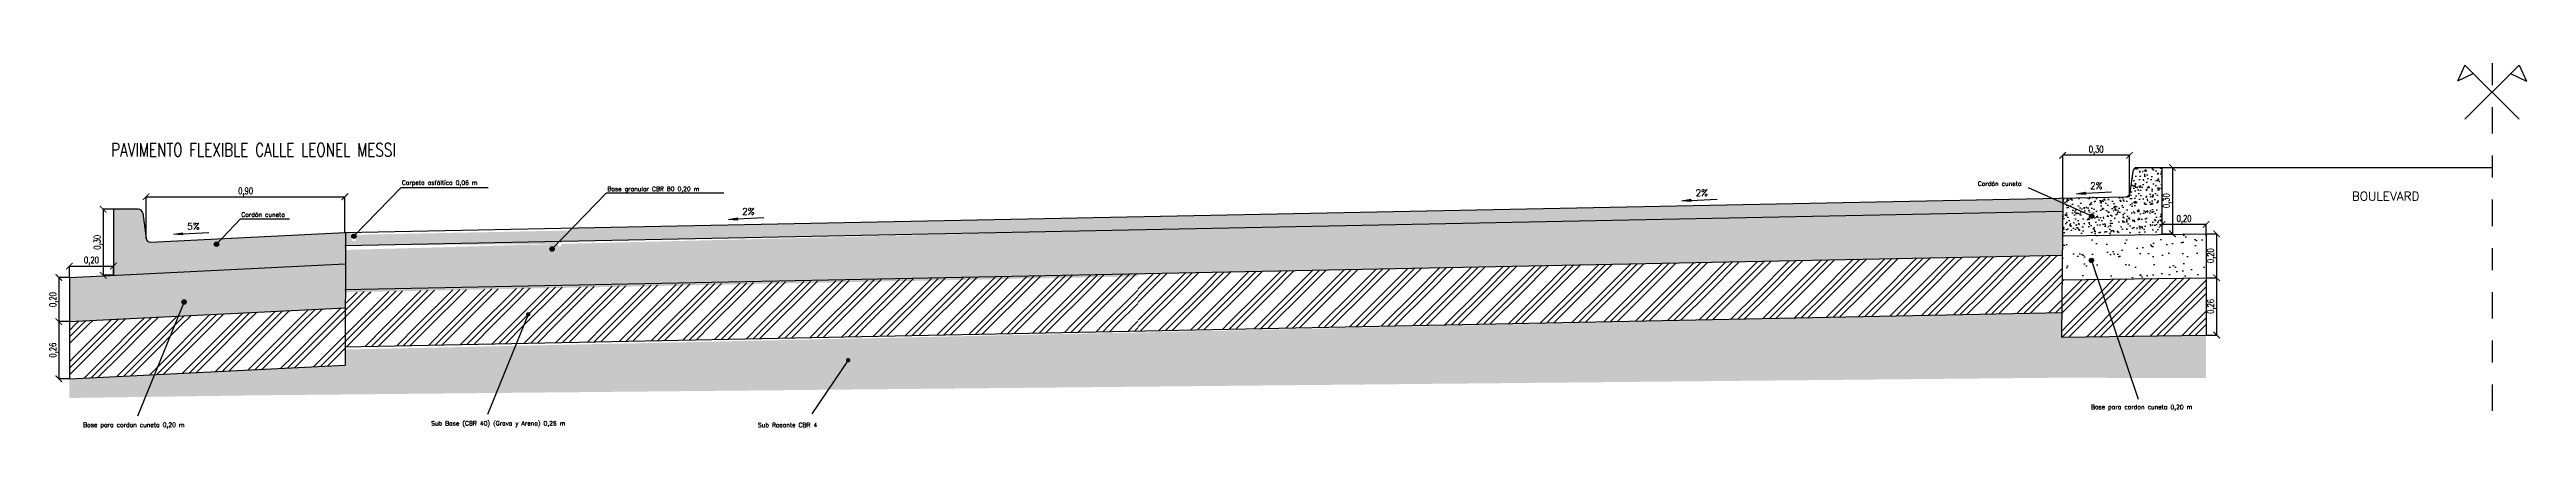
# Model space of a CAD drawing. Header units: metres. Extents: x 2615496 to 2632651, y 4927671 to 4929056.
# Drawn here: x 2629385.22 to 2629396.46, y 4928256.61 to 4928258.33 of the extents above; entities that cross this region are included whole.
import ezdxf

# ---------------------------------------------------------------- set-up
doc = ezdxf.new("R2010")
doc.units = ezdxf.units.M
doc.header["$MEASUREMENT"] = 0
doc.linetypes.add('CENTRO2', pattern=[0.9, 0.6, -0.1, 0.1, -0.1])
for name, color, linetype in [('Detalle Hach detalle', 131, 'Continuous'), ('Detalle Separacion', 160, 'Continuous'), ('Detalle Texto', 51, 'Continuous'), ('Vereda', 3, 'Continuous')]:
    doc.layers.add(name, color=color, linetype=linetype)
doc.styles.add('ROMANS', font='romans.shx', dxfattribs={"width": 0.75})
doc.styles.get("Standard").update_dxf_attribs({"font": 'CALIBRI.TTF'})
doc.dimstyles.new('cotas urbano', dxfattribs={"dimtxt": 0.03, "dimasz": 0.03, "dimexe": 0, "dimexo": 0, "dimgap": 0.005, "dimtad": 1, "dimzin": 0, "dimtxsty": 'ROMANS', "dimblk": 'ARCHTICK', "dimcen": 1, "dimclrd": 256, "dimclre": 256, "dimclrt": 256, "dimaunit": 1, "dimadec": 3, "dimazin": 0, "dimtfac": 1, "dimtix": 1, "dimtmove": 0, "dimatfit": 3, "dimldrblk": 'OBLIQUE', "dimfxl": 0, "dimlwd": -1, "dimlwe": -1, "dimarcsym": 0})
pattern_1 = [(37.5, (0, 0), (-0.0031496679055, 0.0963411884507), [0, -0.076, 0, -0.085, 0, -0.08125]), (7.5, (0, 0), (0.0884888352634, 0.1411073032615), [0, -0.041, 0, -0.0685, 0, -0.02625]), (327.5, (-0.0615, 0), (0.1557070930876, 0.0002829526768), [0, -0.025, 0, -0.09, 0, -0.1175]), (317.5, (-0.0615, 0), (0.1503063302286, 0.0438837782467), [0, -0.0125, 0, -0.059, 0, -0.0675])]
pattern_2 = [(45, (0, 0), (0.1414213562373, -9e-18), [0.2]), (45, (0.03, 0), (0.1414213562373, -9e-18), [0.2]), (45, (0.06, 0), (0.1414213562373, -9e-18), [0.2])]
pattern_3 = [(50, (0, 0), (0.0717260182601, -0.00627521349826), [0.0075, -0.0825]), (355, (0, 0), (-0.0138751333613, 0.07521921337), [0.006, -0.066]), (100.4514, (0.00598, -0.00052), (0.0578509381714, 0.0689439542061), [0.006374019, -0.0701142112]), (46.1842, (0, 0.02), (0.1067241048626, -0.0165519014329), [0.01125, -0.12375]), (96.6356, (0.00889, 0.01862), (0.0934662705549, 0.09741178709), [0.0095610288, -0.1051713]), (351.1842, (0, 0.02), (0.0934661945134, 0.0974118600925), [0.009, -0.099]), (21, (0.01, 0.015), (0.05969070521185, -0.04026188906653), [0.0075, -0.0825]), (326, (0.01, 0.015), (0.0243315331922, 0.0725150045047), [0.006, -0.066]), (71.4514, (0.014974, 0.011645), (0.08402226285815, 0.032253049671), [0.006374019, -0.0701142112]), (37.5, (0, 0), (0.00121598553173, 0.03328938538313), [0, -0.0652, 0, -0.067, 0, -0.06625]), (7.5, (0, 0), (0.02630695374421, 0.03944117118824), [0, -0.0382, 0, -0.0637, 0, -0.02525]), (327.5, (-0.0223, 0), (0.05338224361724, -0.00225548717344), [0, -0.025, 0, -0.078, 0, -0.1035]), (317.5, (-0.0323, 0), (0.05831861693424, 0.01001049823323), [0, -0.0325, 0, -0.0518, 0, -0.0735])]

msp = doc.modelspace()

# ---------------------------------------------------------------- texts
at = {"layer": 'Detalle Texto', "insert": (2629385.49837, 4928257.90086), "char_height": 0.06, "attachment_point": 1, "style": 'ROMANS'}
msp.add_mtext_dynamic_manual_height_columns('PAVIMENTO FLEXIBLE CALLE LEONEL MESSI', width=2.2245187, gutter_width=12.5, heights=[0], dxfattribs=at)
at = {"layer": 'Detalle Texto'}
for s, width, insert, char_height, attachment_point in [('{\\Fromans|c0;Carpeta asfáltica 0,06 m}', 0.6565898, (2629386.81823, 4928257.73174), 0.02, 1), ('{\\Fromans|c0;Cordón cuneta}', 0.3355792, (2629393.97299, 4928257.72761), 0.02, 1), ('{\\Fromans|c0;2%}', 0.0719369, (2629394.48224, 4928257.72249), 0.03, 1), ('{\\Fromans|c0;Base granular CBR 80 0,20 m}', 0.527713, (2629387.75147, 4928257.70326), 0.02, 1), ('{\\Fromans|c0;2%}', 0.0719369, (2629388.36302, 4928257.60593), 0.03, 1), ('{\\Fromans|c0;2%}', 0.0719369, (2629392.691, 4928257.69002), 0.03, 1), ('{\\Fromans|c0;BOULEVARD}', 0.8584807, (2629395.97754, 4928257.68021), 0.04, 3), ('{\\Fromans|c0;5%}', 0.0719369, (2629385.84358, 4928257.53858), 0.03, 1), ('{\\Fromans|c0;Cordón cuneta}', 0.3355792, (2629386.08918, 4928257.58694), 0.02, 1), ('{\\Fromans|c0;Base para cordon cuneta 0,20 m}', 0.8584807, (2629394.94667, 4928256.71289), 0.02, 3), ('{\\Fromans|c0;Base para cordon cuneta 0,20 m}', 0.8584807, (2629385.37148, 4928256.63222), 0.02, 1), ('{\\Fromans|c0;Sub Base (CBR 40) (Grava y Arena) 0,26 m}', 0.8584807, (2629386.95122, 4928256.63888), 0.02, 1), ('{\\Fromans|c0;Sub Rasante CBR 4}', 0.8584807, (2629388.43487, 4928256.63109), 0.02, 1)]:
    msp.add_mtext_dynamic_manual_height_columns(s, width=width, gutter_width=12.5, heights=[0], dxfattribs=dict(at, insert=insert, char_height=char_height, attachment_point=attachment_point))

# ---------------------------------------------------------------- blocks, each defined once
blk = doc.blocks.new('_ArchTick')
at = {"color": 0, "linetype": 'ByBlock', "const_width": 0.15}
blk.add_lwpolyline([(-0.5, -0.5), (0.5, 0.5)], dxfattribs=at)
blk = doc.blocks.new('*D24')
at = {"layer": 'Defpoints', "color": 0}
for p in [(2629385.309, 4928257.291), (2629385.261, 4928257.091), (2629385.309, 4928257.091)]:
    blk.add_point(p, dxfattribs=at)
at = {"layer": 'Detalle Texto'}
for p, q in [((2629385.309, 4928257.291), (2629385.261, 4928257.291)), ((2629385.261, 4928257.291), (2629385.261, 4928257.091)), ((2629385.309, 4928257.091), (2629385.261, 4928257.091))]:
    blk.add_line(p, q, dxfattribs=at)
at = {"layer": 'Detalle Texto', "xscale": 0.03, "yscale": 0.03, "zscale": 0.03}
for p, rotation in [((2629385.261, 4928257.291), 90), ((2629385.261, 4928257.091), 270)]:
    blk.add_blockref('_ArchTick', p, dxfattribs=dict(at, rotation=rotation))
at = {"layer": 'Detalle Texto', "insert": (2629385.238, 4928257.191), "char_height": 0.03, "attachment_point": 5, "rotation": 90, "style": 'ROMANS'}
blk.add_mtext('0,20', dxfattribs=at)
blk = doc.blocks.new('_Oblique')
at = {"color": 0, "linetype": 'ByBlock', "lineweight": -2}
blk.add_line((-0.5, -0.5), (0.5, 0.5), dxfattribs=at)
blk = doc.blocks.new('*D25')
at = {"layer": 'Defpoints', "color": 0}
for p in [(2629385.309, 4928257.291), (2629385.509, 4928257.343), (2629385.509, 4928257.301)]:
    blk.add_point(p, dxfattribs=at)
at = {"layer": 'Detalle Texto'}
for p, q in [((2629385.309, 4928257.291), (2629385.309, 4928257.343)), ((2629385.309, 4928257.343), (2629385.509, 4928257.343)), ((2629385.509, 4928257.301), (2629385.509, 4928257.343))]:
    blk.add_line(p, q, dxfattribs=at)
at = {"layer": 'Detalle Texto', "xscale": 0.03, "yscale": 0.03, "zscale": 0.03, "rotation": 180}
blk.add_blockref('_ArchTick', (2629385.309, 4928257.343), dxfattribs=at)
at = {"layer": 'Detalle Texto', "xscale": 0.03, "yscale": 0.03, "zscale": 0.03}
blk.add_blockref('_ArchTick', (2629385.509, 4928257.343), dxfattribs=at)
at = {"layer": 'Detalle Texto', "insert": (2629385.409, 4928257.366), "char_height": 0.03, "attachment_point": 5, "style": 'ROMANS'}
blk.add_mtext('0,20', dxfattribs=at)
blk = doc.blocks.new('*D26')
at = {"layer": 'Defpoints', "color": 0}
for p in [(2629385.509, 4928257.601), (2629385.462, 4928257.301), (2629385.509, 4928257.301)]:
    blk.add_point(p, dxfattribs=at)
at = {"layer": 'Detalle Texto'}
for p, q in [((2629385.509, 4928257.601), (2629385.462, 4928257.601)), ((2629385.462, 4928257.601), (2629385.462, 4928257.301)), ((2629385.509, 4928257.301), (2629385.462, 4928257.301))]:
    blk.add_line(p, q, dxfattribs=at)
at = {"layer": 'Detalle Texto', "xscale": 0.03, "yscale": 0.03, "zscale": 0.03}
for p, rotation in [((2629385.462, 4928257.601), 90), ((2629385.462, 4928257.301), 270)]:
    blk.add_blockref('_ArchTick', p, dxfattribs=dict(at, rotation=rotation))
at = {"layer": 'Detalle Texto', "insert": (2629385.44, 4928257.451), "char_height": 0.03, "attachment_point": 5, "rotation": 90, "style": 'ROMANS'}
blk.add_mtext('0,30', dxfattribs=at)
blk = doc.blocks.new('*D27')
at = {"layer": 'Defpoints', "color": 0}
for p in [(2629385.309, 4928257.091), (2629385.261, 4928256.831), (2629385.309, 4928256.831)]:
    blk.add_point(p, dxfattribs=at)
at = {"layer": 'Detalle Texto'}
for p, q in [((2629385.309, 4928257.091), (2629385.261, 4928257.091)), ((2629385.261, 4928257.091), (2629385.261, 4928256.831)), ((2629385.309, 4928256.831), (2629385.261, 4928256.831))]:
    blk.add_line(p, q, dxfattribs=at)
at = {"layer": 'Detalle Texto', "xscale": 0.03, "yscale": 0.03, "zscale": 0.03}
for p, rotation in [((2629385.261, 4928257.091), 90), ((2629385.261, 4928256.831), 270)]:
    blk.add_blockref('_ArchTick', p, dxfattribs=dict(at, rotation=rotation))
at = {"layer": 'Detalle Texto', "insert": (2629385.238, 4928256.961), "char_height": 0.03, "attachment_point": 5, "rotation": 90, "style": 'ROMANS'}
blk.add_mtext('0,26', dxfattribs=at)
blk = doc.blocks.new('*D28')
at = {"layer": 'Defpoints', "color": 0}
for p in [(2629386.56, 4928257.658), (2629386.56, 4928257.496), (2629385.657, 4928257.469)]:
    blk.add_point(p, dxfattribs=at)
at = {"layer": 'Detalle Texto'}
for p, q in [((2629385.657, 4928257.469), (2629385.657, 4928257.658)), ((2629385.657, 4928257.658), (2629386.56, 4928257.658)), ((2629386.56, 4928257.496), (2629386.56, 4928257.658))]:
    blk.add_line(p, q, dxfattribs=at)
at = {"layer": 'Detalle Texto', "xscale": 0.03, "yscale": 0.03, "zscale": 0.03, "rotation": 180}
blk.add_blockref('_ArchTick', (2629385.657, 4928257.658), dxfattribs=at)
at = {"layer": 'Detalle Texto', "xscale": 0.03, "yscale": 0.03, "zscale": 0.03}
blk.add_blockref('_ArchTick', (2629386.56, 4928257.658), dxfattribs=at)
at = {"layer": 'Detalle Texto', "insert": (2629386.109, 4928257.68), "char_height": 0.03, "attachment_point": 5, "style": 'ROMANS'}
blk.add_mtext('0,90', dxfattribs=at)
blk = doc.blocks.new('*D29')
at = {"layer": 'Defpoints', "color": 0}
for p in [(2629395.009, 4928257.49), (2629395.009, 4928257.29), (2629395.057, 4928257.29)]:
    blk.add_point(p, dxfattribs=at)
at = {"layer": 'Detalle Texto'}
for p, q in [((2629395.009, 4928257.49), (2629395.057, 4928257.49)), ((2629395.057, 4928257.49), (2629395.057, 4928257.29)), ((2629395.009, 4928257.29), (2629395.057, 4928257.29))]:
    blk.add_line(p, q, dxfattribs=at)
at = {"layer": 'Detalle Texto', "xscale": 0.03, "yscale": 0.03, "zscale": 0.03}
for p, rotation in [((2629395.057, 4928257.49), 90), ((2629395.057, 4928257.29), 270)]:
    blk.add_blockref('_ArchTick', p, dxfattribs=dict(at, rotation=rotation))
at = {"layer": 'Detalle Texto', "insert": (2629395.034, 4928257.39), "char_height": 0.03, "attachment_point": 5, "rotation": 90, "style": 'ROMANS'}
blk.add_mtext('0,20', dxfattribs=at)
blk = doc.blocks.new('*D30')
at = {"layer": 'Defpoints', "color": 0}
for p in [(2629394.809, 4928257.532), (2629394.809, 4928257.487), (2629395.009, 4928257.48)]:
    blk.add_point(p, dxfattribs=at)
at = {"layer": 'Detalle Texto'}
for p, q in [((2629394.809, 4928257.487), (2629394.809, 4928257.532)), ((2629395.009, 4928257.532), (2629394.809, 4928257.532)), ((2629395.009, 4928257.48), (2629395.009, 4928257.532))]:
    blk.add_line(p, q, dxfattribs=at)
at = {"layer": 'Detalle Texto', "xscale": 0.03, "yscale": 0.03, "zscale": 0.03, "rotation": 180}
blk.add_blockref('_ArchTick', (2629394.809, 4928257.532), dxfattribs=at)
at = {"layer": 'Detalle Texto', "xscale": 0.03, "yscale": 0.03, "zscale": 0.03}
blk.add_blockref('_ArchTick', (2629395.009, 4928257.532), dxfattribs=at)
at = {"layer": 'Detalle Texto', "insert": (2629394.909, 4928257.555), "char_height": 0.03, "attachment_point": 5, "style": 'ROMANS'}
blk.add_mtext('0,20', dxfattribs=at)
blk = doc.blocks.new('*D31')
at = {"layer": 'Defpoints', "color": 0}
for p in [(2629394.809, 4928257.79), (2629394.809, 4928257.49), (2629394.856, 4928257.49)]:
    blk.add_point(p, dxfattribs=at)
at = {"layer": 'Detalle Texto'}
for p, q in [((2629394.809, 4928257.79), (2629394.856, 4928257.79)), ((2629394.856, 4928257.79), (2629394.856, 4928257.49)), ((2629394.809, 4928257.49), (2629394.856, 4928257.49))]:
    blk.add_line(p, q, dxfattribs=at)
at = {"layer": 'Detalle Texto', "xscale": 0.03, "yscale": 0.03, "zscale": 0.03}
for p, rotation in [((2629394.856, 4928257.79), 90), ((2629394.856, 4928257.49), 270)]:
    blk.add_blockref('_ArchTick', p, dxfattribs=dict(at, rotation=rotation))
at = {"layer": 'Detalle Texto', "insert": (2629394.833, 4928257.64), "char_height": 0.03, "attachment_point": 5, "rotation": 90, "style": 'ROMANS'}
blk.add_mtext('0,30', dxfattribs=at)
blk = doc.blocks.new('*D32')
at = {"layer": 'Defpoints', "color": 0}
for p in [(2629395.009, 4928257.29), (2629395.009, 4928257.03), (2629395.057, 4928257.03)]:
    blk.add_point(p, dxfattribs=at)
at = {"layer": 'Detalle Texto'}
for p, q in [((2629395.009, 4928257.29), (2629395.057, 4928257.29)), ((2629395.057, 4928257.29), (2629395.057, 4928257.03)), ((2629395.009, 4928257.03), (2629395.057, 4928257.03))]:
    blk.add_line(p, q, dxfattribs=at)
at = {"layer": 'Detalle Texto', "xscale": 0.03, "yscale": 0.03, "zscale": 0.03}
for p, rotation in [((2629395.057, 4928257.29), 90), ((2629395.057, 4928257.03), 270)]:
    blk.add_blockref('_ArchTick', p, dxfattribs=dict(at, rotation=rotation))
at = {"layer": 'Detalle Texto', "insert": (2629395.034, 4928257.16), "char_height": 0.03, "attachment_point": 5, "rotation": 90, "style": 'ROMANS'}
blk.add_mtext('0,26', dxfattribs=at)
blk = doc.blocks.new('*D33')
at = {"layer": 'Defpoints', "color": 0}
for p in [(2629394.358, 4928257.846), (2629394.358, 4928257.654), (2629394.661, 4928257.658)]:
    blk.add_point(p, dxfattribs=at)
at = {"layer": 'Detalle Texto'}
for p, q in [((2629394.358, 4928257.654), (2629394.358, 4928257.846)), ((2629394.661, 4928257.846), (2629394.358, 4928257.846)), ((2629394.661, 4928257.658), (2629394.661, 4928257.846))]:
    blk.add_line(p, q, dxfattribs=at)
at = {"layer": 'Detalle Texto', "xscale": 0.03, "yscale": 0.03, "zscale": 0.03, "rotation": 180}
blk.add_blockref('_ArchTick', (2629394.358, 4928257.846), dxfattribs=at)
at = {"layer": 'Detalle Texto', "xscale": 0.03, "yscale": 0.03, "zscale": 0.03}
blk.add_blockref('_ArchTick', (2629394.661, 4928257.846), dxfattribs=at)
at = {"layer": 'Detalle Texto', "insert": (2629394.51, 4928257.869), "char_height": 0.03, "attachment_point": 5, "style": 'ROMANS'}
blk.add_mtext('0,30', dxfattribs=at)

# ---------------------------------------------------------------- dimensions: what is measured, and where the dimension line sits
at = {"layer": 'Detalle Texto'}
dim = msp.add_linear_dim(base=(2629394.35845, 4928257.84644), p1=(2629394.66127, 4928257.65826), p2=(2629394.35845, 4928257.6542), angle=180, dimstyle='cotas urbano', dxfattribs=at)
dim.commit()
dim.dimension.update_dxf_attribs({"geometry": '*D33', "text_midpoint": (2629394.50986, 4928257.84644), "dimtype": 160})
for base, p1, p2, angle, picture, middle in [((2629394.85574, 4928257.49001), (2629394.80883, 4928257.79001), (2629394.80883, 4928257.49001), 90, '*D31', (2629394.83288, 4928257.64001)), ((2629385.46241, 4928257.30115), (2629385.50931, 4928257.60115), (2629385.50931, 4928257.30115), 90, '*D26', (2629385.43955, 4928257.45115)), ((2629394.80883, 4928257.53206), (2629395.00883, 4928257.48001), (2629394.80883, 4928257.48724), 180, '*D30', (2629394.90883, 4928257.55492)), ((2629395.05686, 4928257.29001), (2629395.00883, 4928257.49001), (2629395.00883, 4928257.29001), 90, '*D29', (2629395.034, 4928257.39001)), ((2629385.26129, 4928257.09115), (2629385.30931, 4928257.29115), (2629385.30931, 4928257.09115), 90, '*D24', (2629385.23843, 4928257.19115)), ((2629395.05686, 4928257.03001), (2629395.00883, 4928257.29001), (2629395.00883, 4928257.03001), 90, '*D32', (2629395.034, 4928257.16001)), ((2629385.26129, 4928256.83115), (2629385.30931, 4928257.09115), (2629385.30931, 4928256.83115), 90, '*D27', (2629385.23843, 4928256.96115))]:
    dim = msp.add_linear_dim(base=base, p1=p1, p2=p2, angle=angle, dimstyle='cotas urbano', dxfattribs=at)
    dim.commit()
    dim.dimension.update_dxf_attribs({"geometry": picture, "text_midpoint": middle})
dim = msp.add_linear_dim(base=(2629386.56031, 4928257.65759), p1=(2629385.65688, 4928257.4694), p2=(2629386.56031, 4928257.4962), dimstyle='cotas urbano', dxfattribs=at)
dim.commit()
dim.dimension.update_dxf_attribs({"geometry": '*D28', "text_midpoint": (2629386.1086, 4928257.65759), "dimtype": 160})
dim = msp.add_linear_dim(base=(2629385.50931, 4928257.3432), p1=(2629385.30931, 4928257.29115), p2=(2629385.50931, 4928257.30115), dimstyle='cotas urbano', dxfattribs=at)
dim.commit()
dim.dimension.update_dxf_attribs({"geometry": '*D25', "text_midpoint": (2629385.40931, 4928257.36606)})

# ---------------------------------------------------------------- hatches: boundary and pattern name
at = {"layer": 'Detalle Hach detalle'}
h = msp.add_hatch(dxfattribs=at)
h.set_pattern_fill('AR-SAND', color=256, scale=0.05, style=0)
h.set_pattern_definition(pattern_1)
h.paths.add_polyline_path([(2629394.80887, 4928257.48724), (2629394.80883, 4928257.79001), (2629394.69634, 4928257.79001), (2629394.6872, 4928257.78779), (2629394.6804, 4928257.78208), (2629394.67652, 4928257.77265), (2629394.66347, 4928257.67521), (2629394.66127, 4928257.66839), (2629394.66007, 4928257.66644), (2629394.65372, 4928257.66058), (2629394.6456, 4928257.65796), (2629394.35845, 4928257.6522), (2629394.35495, 4928257.28095), (2629394.51741, 4928257.2832), (2629394.49182, 4928257.3593, -0.51276206), (2629394.47864, 4928257.36878, -1), (2629394.49864, 4928257.36878, -0.32208498), (2629394.49182, 4928257.3593), (2629394.51741, 4928257.2832), (2629395.00883, 4928257.29001), (2629395.00883, 4928257.49001)])
h = msp.add_hatch(dxfattribs=at)
h.set_pattern_fill('AR-CONC', color=256, scale=0.01, style=0)
h.set_pattern_definition(pattern_3)
h.paths.add_polyline_path([(2629394.80883, 4928257.79001), (2629394.69634, 4928257.79001), (2629394.6872, 4928257.78779), (2629394.6804, 4928257.78208), (2629394.67652, 4928257.77265), (2629394.66347, 4928257.67521, -0.34812325), (2629394.6456, 4928257.65796), (2629394.35845, 4928257.6522), (2629394.35697, 4928257.49551), (2629394.80883, 4928257.49551)])
h = msp.add_hatch(dxfattribs=at)
h.set_pattern_fill('AR-CONC', color=256, scale=0.01, style=0)
h.set_pattern_definition([(50, (0.00024, -2.12481), (0.0717260182601, -0.00627521349826), [0.0075, -0.0825]), (355, (0.00024, -2.12481), (-0.0138751333613, 0.07521921337), [0.006, -0.066]), (100.4514, (0.00622, -2.125335), (0.0578509381714, 0.0689439542061), [0.006374019, -0.0701142112]), (46.1842, (0.00024, -2.10481), (0.1067241048626, -0.0165519014329), [0.01125, -0.12375]), (96.6356, (0.00913, -2.10619), (0.0934662705549, 0.09741178709), [0.0095610288, -0.1051713]), (351.1842, (0.00024, -2.10481), (0.0934661945134, 0.0974118600925), [0.009, -0.099]), (21, (0.01024, -2.10981), (0.05969070521185, -0.04026188906653), [0.0075, -0.0825]), (326, (0.01024, -2.10981), (0.0243315331922, 0.0725150045047), [0.006, -0.066]), (71.4514, (0.015216, -2.11317), (0.08402226285815, 0.032253049671), [0.006374019, -0.0701142112]), (37.5, (0.000241, -2.124812), (0.00121598553173, 0.03328938538313), [0, -0.0652, 0, -0.067, 0, -0.06625]), (7.5, (0.00024, -2.124812), (0.02630695374421, 0.03944117118824), [0, -0.0382, 0, -0.0637, 0, -0.02525]), (327.5, (-0.02206, -2.124812), (0.05338224361724, -0.00225548717344), [0, -0.025, 0, -0.078, 0, -0.1035]), (317.5, (-0.03206, -2.12481), (0.05831861693424, 0.01001049823323), [0, -0.0325, 0, -0.0518, 0, -0.0735])])
edge = h.paths.add_edge_path()
edge.add_line((2629385.65688, 4928257.4694), (2629385.64163, 4928257.58379))
edge.add_arc((2629385.6218, 4928257.58115), 0.02, 7.594643, 90)
edge.add_line((2629385.6218, 4928257.60115), (2629385.50931, 4928257.60115))
edge.add_line((2629385.50931, 4928257.60115), (2629385.50931, 4928257.30115))
edge.add_line((2629385.50931, 4928257.30115), (2629386.56031, 4928257.3537))
edge.add_line((2629386.56031, 4928257.3537), (2629386.56202, 4928257.49627))
edge.add_line((2629386.56202, 4928257.49627), (2629386.15931, 4928257.47615))
edge.add_line((2629386.15931, 4928257.47615), (2629386.00134, 4928257.46825))
edge.add_line((2629386.00134, 4928257.46825), (2629385.98349, 4928257.44937))
edge.add_arc((2629385.97662, 4928257.4421), 0.01, 0, 46.604782, ccw=False)
edge.add_arc((2629385.97662, 4928257.4421), 0.01, -180, 0, ccw=False)
edge.add_arc((2629385.97662, 4928257.4421), 0.01, 46.604784, 180, ccw=False)
edge.add_line((2629385.98349, 4928257.44937), (2629386.00134, 4928257.46825))
edge.add_line((2629386.00134, 4928257.46825), (2629385.6777, 4928257.45207))
edge.add_arc((2629385.67671, 4928257.47204), 0.02, 187.594647, 272.862403, ccw=False)
edge = h.paths.add_edge_path()
edge.add_line((2629386.6077, 4928257.4735), (2629386.61915, 4928257.48534))
edge.add_line((2629386.61915, 4928257.48534), (2629386.56202, 4928257.49627))
edge.add_line((2629386.56202, 4928257.49627), (2629386.56007, 4928257.43622))
edge.add_line((2629386.56007, 4928257.43622), (2629387.52407, 4928257.44343))
edge.add_arc((2629387.53398, 4928257.4421), 0.01, 45.95371, 172.362908, ccw=False)
edge.add_line((2629387.54093, 4928257.44929), (2629387.59468, 4928257.50486))
edge.add_line((2629387.59468, 4928257.50486), (2629386.61915, 4928257.48534))
edge.add_line((2629386.61915, 4928257.48534), (2629386.6077, 4928257.4735))
edge.add_arc((2629386.60075, 4928257.46632), 0.01, -0.000005, 45.953704, ccw=False)
edge.add_arc((2629386.60075, 4928257.46632), 0.01, -180, 0, ccw=False)
edge.add_arc((2629386.60075, 4928257.46632), 0.01, 45.953712, 180, ccw=False)
h = msp.add_hatch(dxfattribs=at)
h.set_pattern_fill('AR-CONC', color=256, scale=0.01, style=0)
h.set_pattern_definition(pattern_3)
h.paths.add_polyline_path([(2629394.35788, 4928257.59218), (2629394.35845, 4928257.65221), (2629390.16007, 4928257.56824), (2629390.16007, 4928257.50822)])
h = msp.add_hatch(dxfattribs=at)
h.set_pattern_fill('AR-SAND', color=256, scale=0.05, style=0)
h.set_pattern_definition([(37.5, (0.00024, -2.12481), (-0.0031496679055, 0.0963411884507), [0, -0.076, 0, -0.085, 0, -0.08125]), (7.5, (0.00024, -2.12481), (0.0884888352634, 0.1411073032615), [0, -0.041, 0, -0.0685, 0, -0.02625]), (327.5, (-0.06126, -2.12481), (0.1557070930876, 0.0002829526768), [0, -0.025, 0, -0.09, 0, -0.1175]), (317.5, (-0.06126, -2.12481), (0.1503063302286, 0.0438837782467), [0, -0.0125, 0, -0.059, 0, -0.0675])])
edge = h.paths.add_edge_path()
edge.add_line((2629387.52407, 4928257.44343), (2629386.56031, 4928257.41616))
edge.add_line((2629386.56031, 4928257.41616), (2629386.56031, 4928257.22416))
edge.add_line((2629386.56031, 4928257.22416), (2629390.16031, 4928257.29616))
edge.add_line((2629390.16031, 4928257.29616), (2629390.16031, 4928257.30616))
edge.add_line((2629390.16031, 4928257.30616), (2629390.16031, 4928257.50822))
edge.add_line((2629390.16031, 4928257.50822), (2629387.54383, 4928257.44383))
edge.add_arc((2629387.53398, 4928257.4421), 0.01, -0.000011, 9.928606, ccw=False)
edge.add_arc((2629387.53398, 4928257.4421), 0.01, -187.637092, 0, ccw=False)
edge = h.paths.add_edge_path()
edge.add_arc((2629385.82951, 4928257.17992), 0.01, 0, 180, ccw=False)
edge.add_arc((2629385.82951, 4928257.17992), 0.01, -112.208483, 0, ccw=False)
edge.add_line((2629385.82573, 4928257.17066), (2629385.80336, 4928257.11585))
edge.add_line((2629385.80336, 4928257.11585), (2629386.56031, 4928257.1537))
edge.add_line((2629386.56031, 4928257.1537), (2629386.56031, 4928257.3537))
edge.add_line((2629386.56031, 4928257.3537), (2629385.30931, 4928257.29115))
edge.add_line((2629385.30931, 4928257.29115), (2629385.30931, 4928257.09115))
edge.add_line((2629385.30931, 4928257.09115), (2629385.80336, 4928257.11585))
edge.add_line((2629385.80336, 4928257.11585), (2629385.82573, 4928257.17066))
edge.add_arc((2629385.82951, 4928257.17992), 0.01, 180, 247.791512, ccw=False)
h = msp.add_hatch(dxfattribs=at)
h.set_pattern_fill('AR-CONC', color=256, scale=0.01, style=0)
h.set_pattern_definition([(50, (0, -2.112746), (0.0717260182601, -0.00627521349826), [0.0075, -0.0825]), (355, (0, -2.11275), (-0.0138751333613, 0.07521921337), [0.006, -0.066]), (100.4514, (0.00598, -2.11327), (0.0578509381714, 0.0689439542061), [0.006374019, -0.0701142112]), (46.1842, (0, -2.09275), (0.1067241048626, -0.0165519014329), [0.01125, -0.12375]), (96.6356, (0.00889, -2.09413), (0.0934662705549, 0.09741178709), [0.0095610288, -0.1051713]), (351.1842, (0, -2.09275), (0.0934661945134, 0.0974118600925), [0.009, -0.099]), (21, (0.01, -2.097746), (0.05969070521185, -0.04026188906653), [0.0075, -0.0825]), (326, (0.01, -2.09775), (0.0243315331922, 0.0725150045047), [0.006, -0.066]), (71.4514, (0.014974, -2.1011), (0.08402226285815, 0.032253049671), [0.006374019, -0.0701142112]), (37.5, (0, -2.112746), (0.00121598553173, 0.03328938538313), [0, -0.0652, 0, -0.067, 0, -0.06625]), (7.5, (0, -2.112746), (0.02630695374421, 0.03944117118824), [0, -0.0382, 0, -0.0637, 0, -0.02525]), (327.5, (-0.0223, -2.112746), (0.05338224361724, -0.00225548717344), [0, -0.025, 0, -0.078, 0, -0.1035]), (317.5, (-0.0323, -2.112746), (0.05831861693424, 0.01001049823323), [0, -0.0325, 0, -0.0518, 0, -0.0735])])
h.paths.add_polyline_path([(2629390.16007, 4928257.50822), (2629390.16007, 4928257.56821), (2629390.15907, 4928257.56821), (2629387.59444, 4928257.51692), (2629387.54069, 4928257.46136, -0.15849668), (2629387.54359, 4928257.45589)])
h = msp.add_hatch(dxfattribs=at)
h.set_pattern_fill('AR-SAND', color=256, scale=0.05, style=0)
h.set_pattern_definition(pattern_1)
h.paths.add_polyline_path([(2629394.356, 4928257.39214), (2629394.35788, 4928257.59218), (2629390.16007, 4928257.50822), (2629390.16007, 4928257.31822), (2629390.16007, 4928257.30822)])
h = msp.add_hatch(dxfattribs=at)
h.set_pattern_fill('GOST_GROUND', color=256, scale=0.01, style=0)
h.set_pattern_definition(pattern_2)
h.paths.add_polyline_path([(2629394.35355, 4928257.13209), (2629394.356, 4928257.39214), (2629390.16007, 4928257.30822), (2629390.16007, 4928257.04822)])
h = msp.add_hatch(dxfattribs=at)
h.set_pattern_fill('GOST_GROUND', color=256, scale=0.01, style=0)
h.set_pattern_definition([(45, (0.00024, -2.12481), (0.1414213562373, -9e-18), [0.2]), (45, (0.03024, -2.12481), (0.1414213562373, -9e-18), [0.2]), (45, (0.06024, -2.12481), (0.1414213562373, -9e-18), [0.2])])
h.paths.add_polyline_path([(2629390.16031, 4928257.30822), (2629386.56031, 4928257.22416), (2629386.56034, 4928256.97623), (2629390.16007, 4928257.04822)])
h.paths.add_polyline_path([(2629386.56031, 4928257.1537), (2629385.69867, 4928257.11062), (2629385.30931, 4928256.90439), (2629385.30931, 4928256.83115), (2629386.56031, 4928256.8937)])
h.paths.add_polyline_path([(2629385.69867, 4928257.11062), (2629385.30931, 4928257.09115), (2629385.30931, 4928256.90439)], flags=17)
h = msp.add_hatch(dxfattribs=at)
h.set_pattern_fill('GOST_GROUND', color=256, scale=0.01, style=0)
h.set_pattern_definition(pattern_2)
h.paths.add_polyline_path([(2629394.51741, 4928257.2832), (2629394.35495, 4928257.28095), (2629394.3525, 4928257.02092), (2629394.60445, 4928257.02441)])
h = msp.add_hatch(dxfattribs=at)
h.set_pattern_fill('GOST_GROUND', color=256, scale=0.01, style=0)
h.set_pattern_definition(pattern_2)
h.paths.add_polyline_path([(2629394.51741, 4928257.2832), (2629394.60445, 4928257.02441), (2629395.00883, 4928257.03001), (2629395.00883, 4928257.29001)])
h = msp.add_hatch(dxfattribs=at)
h.set_pattern_fill('EARTH', color=256, scale=0.02, angle=45, style=0)
h.set_pattern_definition([(45, (2620574.60942, 4924683.58906), (1e-17, 0.1796051224), [0.127, -0.127]), (45, (2620574.57575, 4924683.62274), (1e-17, 0.1796051224), [0.127, -0.127]), (45, (2620574.54207, 4924683.65641), (1e-17, 0.1796051224), [0.127, -0.127]), (135, (2620574.54207, 4924683.67887), (-0.1796051224, 1e-17), [0.127, -0.127]), (135, (2620574.57575, 4924683.71254), (-0.1796051224, 1e-17), [0.127, -0.127]), (135, (2620574.60942, 4924683.74622), (-0.1796051224, 1e-17), [0.127, -0.127])])
h.paths.add_polyline_path([(2629386.56031, 4928256.96416), (2629394.35355, 4928257.13209), (2629394.3525, 4928257.02092), (2629395.00883, 4928257.03001), (2629395.00883, 4928256.83421), (2629394.35076, 4928256.83612), (2629386.16247, 4928256.75616), (2629385.30931, 4928256.74392), (2629385.30931, 4928256.83115), (2629386.56031, 4928256.8937)])
at = {"layer": 'Detalle Texto'}
for points in [[(2629392.66966, 4928257.64112), (2629392.66941, 4928257.64612), (2629392.62971, 4928257.63913), (2629392.66991, 4928257.63613)], [(2629394.4609, 4928257.67359), (2629394.46065, 4928257.67859), (2629394.42095, 4928257.67159), (2629394.46115, 4928257.6686)], [(2629385.82224, 4928257.48969), (2629385.82199, 4928257.49468), (2629385.78229, 4928257.48769), (2629385.82249, 4928257.48469)], [(2629386.61051, 4928257.47838, 1), (2629386.59051, 4928257.47838, 1)], [(2629388.34168, 4928257.55703), (2629388.34143, 4928257.56203), (2629388.30173, 4928257.55504), (2629388.34193, 4928257.55204)], [(2629394.4798, 4928257.5694, -1), (2629394.4998, 4928257.5694, -1)], [(2629385.98662, 4928257.4421, 1), (2629385.96662, 4928257.4421, 1)], [(2629387.51023, 4928257.42065, 1), (2629387.49023, 4928257.42065, 1)], [(2629394.47864, 4928257.36878, -1), (2629394.49864, 4928257.36878, -1)], [(2629385.83951, 4928257.17992, 1), (2629385.81951, 4928257.17992, 1)], [(2629387.40221, 4928257.12383, 1), (2629387.38221, 4928257.12383, 1)], [(2629388.85424, 4928256.91549, 1), (2629388.83424, 4928256.91549, 1)]]:
    msp.add_hatch(color=256, dxfattribs=at).paths.add_polyline_path(points)

# ---------------------------------------------------------------- linework, layer by layer
at = {"layer": 'Detalle Hach detalle'}
msp.add_line((2629394.35845, 4928257.6522), (2629394.3525, 4928257.02092), dxfattribs=at)
at = {"layer": 'Detalle Separacion'}
for p, q in [((2629394.67652, 4928257.77265), (2629394.66347, 4928257.67522)), ((2629394.69634, 4928257.79001), (2629394.80883, 4928257.79001)), ((2629394.80883, 4928257.79001), (2629394.80883, 4928257.49001)), ((2629394.80883, 4928257.79001), (2629396.30883, 4928257.79001)), ((2629385.6218, 4928257.60115), (2629385.50931, 4928257.60115)), ((2629385.50931, 4928257.60115), (2629385.50931, 4928257.30115)), ((2629386.56007, 4928257.49623), (2629394.6456, 4928257.65796)), ((2629385.64163, 4928257.58379), (2629385.65688, 4928257.4694)), ((2629385.6777, 4928257.45207), (2629386.56031, 4928257.4962)), ((2629386.56007, 4928257.43622), (2629394.35845, 4928257.59219)), ((2629386.56202, 4928257.49628), (2629386.56031, 4928256.8937)), ((2629394.35845, 4928257.481), (2629395.00883, 4928257.49001)), ((2629386.56007, 4928257.23622), (2629394.35845, 4928257.39219)), ((2629385.30931, 4928257.29115), (2629386.56031, 4928257.3537)), ((2629394.35495, 4928257.28095), (2629395.00883, 4928257.29001)), ((2629385.30931, 4928257.09115), (2629386.56031, 4928257.1537)), ((2629386.56007, 4928256.97622), (2629394.35845, 4928257.13219)), ((2629394.3525, 4928257.02092), (2629395.00883, 4928257.03001)), ((2629385.30931, 4928256.83115), (2629386.56031, 4928256.8937))]:
    msp.add_line(p, q, dxfattribs=at)
at = {"layer": 'Detalle Separacion', "linetype": 'CENTRO2'}
for p, q in [((2629394.80883, 4928257.79001), (2629394.80887, 4928257.48723)), ((2629385.50931, 4928257.60115), (2629385.50931, 4928257.30115)), ((2629395.00883, 4928257.49001), (2629395.00883, 4928257.03001)), ((2629385.30931, 4928257.29115), (2629385.30931, 4928256.83115))]:
    msp.add_line(p, q, dxfattribs=at)
at = {"layer": 'Detalle Separacion'}
for centre, start, end in [((2629394.69634, 4928257.77001), 90, 172.405357), ((2629385.6218, 4928257.58115), 7.594643, 90), ((2629394.64365, 4928257.67786), 275.597875, 352.405357), ((2629385.67671, 4928257.47204), 187.594643, 272.862405)]:
    msp.add_arc(centre, 0.02, start, end, dxfattribs=at)
at = {"layer": 'Detalle Texto', "linetype": 'CENTRO2', "ltscale": 0.2}
msp.add_line((2629396.30883, 4928256.68491), (2629396.30883, 4928258.3264), dxfattribs=at)
at = {"layer": 'Detalle Texto'}
for p, q in [((2629396.18429, 4928258.25574), (2629396.15056, 4928258.18341)), ((2629396.2229, 4928258.21714), (2629396.15056, 4928258.18341)), ((2629396.18429, 4928258.25574), (2629396.42973, 4928258.01031)), ((2629396.42973, 4928258.25574), (2629396.18429, 4928258.01031)), ((2629396.39112, 4928258.21714), (2629396.46346, 4928258.18341)), ((2629396.42973, 4928258.25574), (2629396.46346, 4928258.18341)), ((2629386.60051, 4928257.47838), (2629386.81475, 4928257.69988)), ((2629386.81475, 4928257.69988), (2629387.21, 4928257.69988)), ((2629387.50023, 4928257.42065), (2629387.74798, 4928257.67567)), ((2629387.74798, 4928257.67567), (2629388.27918, 4928257.67567)), ((2629392.62971, 4928257.63913), (2629392.66941, 4928257.64612)), ((2629392.66991, 4928257.63613), (2629392.62971, 4928257.63913)), ((2629392.66966, 4928257.64112), (2629392.66941, 4928257.64612)), ((2629392.66966, 4928257.64112), (2629392.78892, 4928257.64709)), ((2629392.66966, 4928257.64112), (2629392.66991, 4928257.63613)), ((2629394.4898, 4928257.5694), (2629394.20262, 4928257.69838)), ((2629394.42095, 4928257.67159), (2629394.46065, 4928257.67859)), ((2629394.46115, 4928257.6686), (2629394.42095, 4928257.67159)), ((2629394.4609, 4928257.67359), (2629394.46065, 4928257.67859)), ((2629394.4609, 4928257.67359), (2629394.58016, 4928257.67955)), ((2629394.4609, 4928257.67359), (2629394.46115, 4928257.6686)), ((2629385.78229, 4928257.48769), (2629385.82199, 4928257.49468)), ((2629385.82249, 4928257.48469), (2629385.78229, 4928257.48769)), ((2629385.82224, 4928257.48969), (2629385.82199, 4928257.49468)), ((2629385.82224, 4928257.48969), (2629385.9415, 4928257.49565)), ((2629385.82224, 4928257.48969), (2629385.82249, 4928257.48469)), ((2629385.97662, 4928257.4421), (2629386.08569, 4928257.55746)), ((2629386.08569, 4928257.55746), (2629386.30781, 4928257.55746)), ((2629388.30173, 4928257.55504), (2629388.34143, 4928257.56203)), ((2629388.34193, 4928257.55204), (2629388.30173, 4928257.55504)), ((2629388.34168, 4928257.55703), (2629388.34143, 4928257.56203)), ((2629388.34168, 4928257.55703), (2629388.46094, 4928257.563)), ((2629388.34168, 4928257.55703), (2629388.34193, 4928257.55204)), ((2629394.48864, 4928257.36878), (2629394.70039, 4928256.73914)), ((2629385.82951, 4928257.17992), (2629385.61776, 4928256.66126)), ((2629387.39221, 4928257.12383), (2629387.20671, 4928256.66947)), ((2629388.84424, 4928256.91549), (2629388.679, 4928256.67228))]:
    msp.add_line(p, q, dxfattribs=at)
for centre in [(2629386.60051, 4928257.47838), (2629394.4898, 4928257.5694), (2629385.97662, 4928257.4421), (2629387.50023, 4928257.42065), (2629394.48864, 4928257.36878), (2629385.82951, 4928257.17992)]:
    msp.add_circle(centre, 0.01, dxfattribs=at)
at = {"layer": 'Vereda'}
msp.add_circle((2629366.20785, 4928258.29854), 68.12023, dxfattribs=at)

msp.set_redraw_order([(e.dxf.handle, doc.entitydb.next_handle()) for e in msp.query("TEXT MTEXT ATTDEF DIMENSION ARC_DIMENSION")])  # texts and dimensions are drawn at this point

doc.saveas('drawing.dxf')
